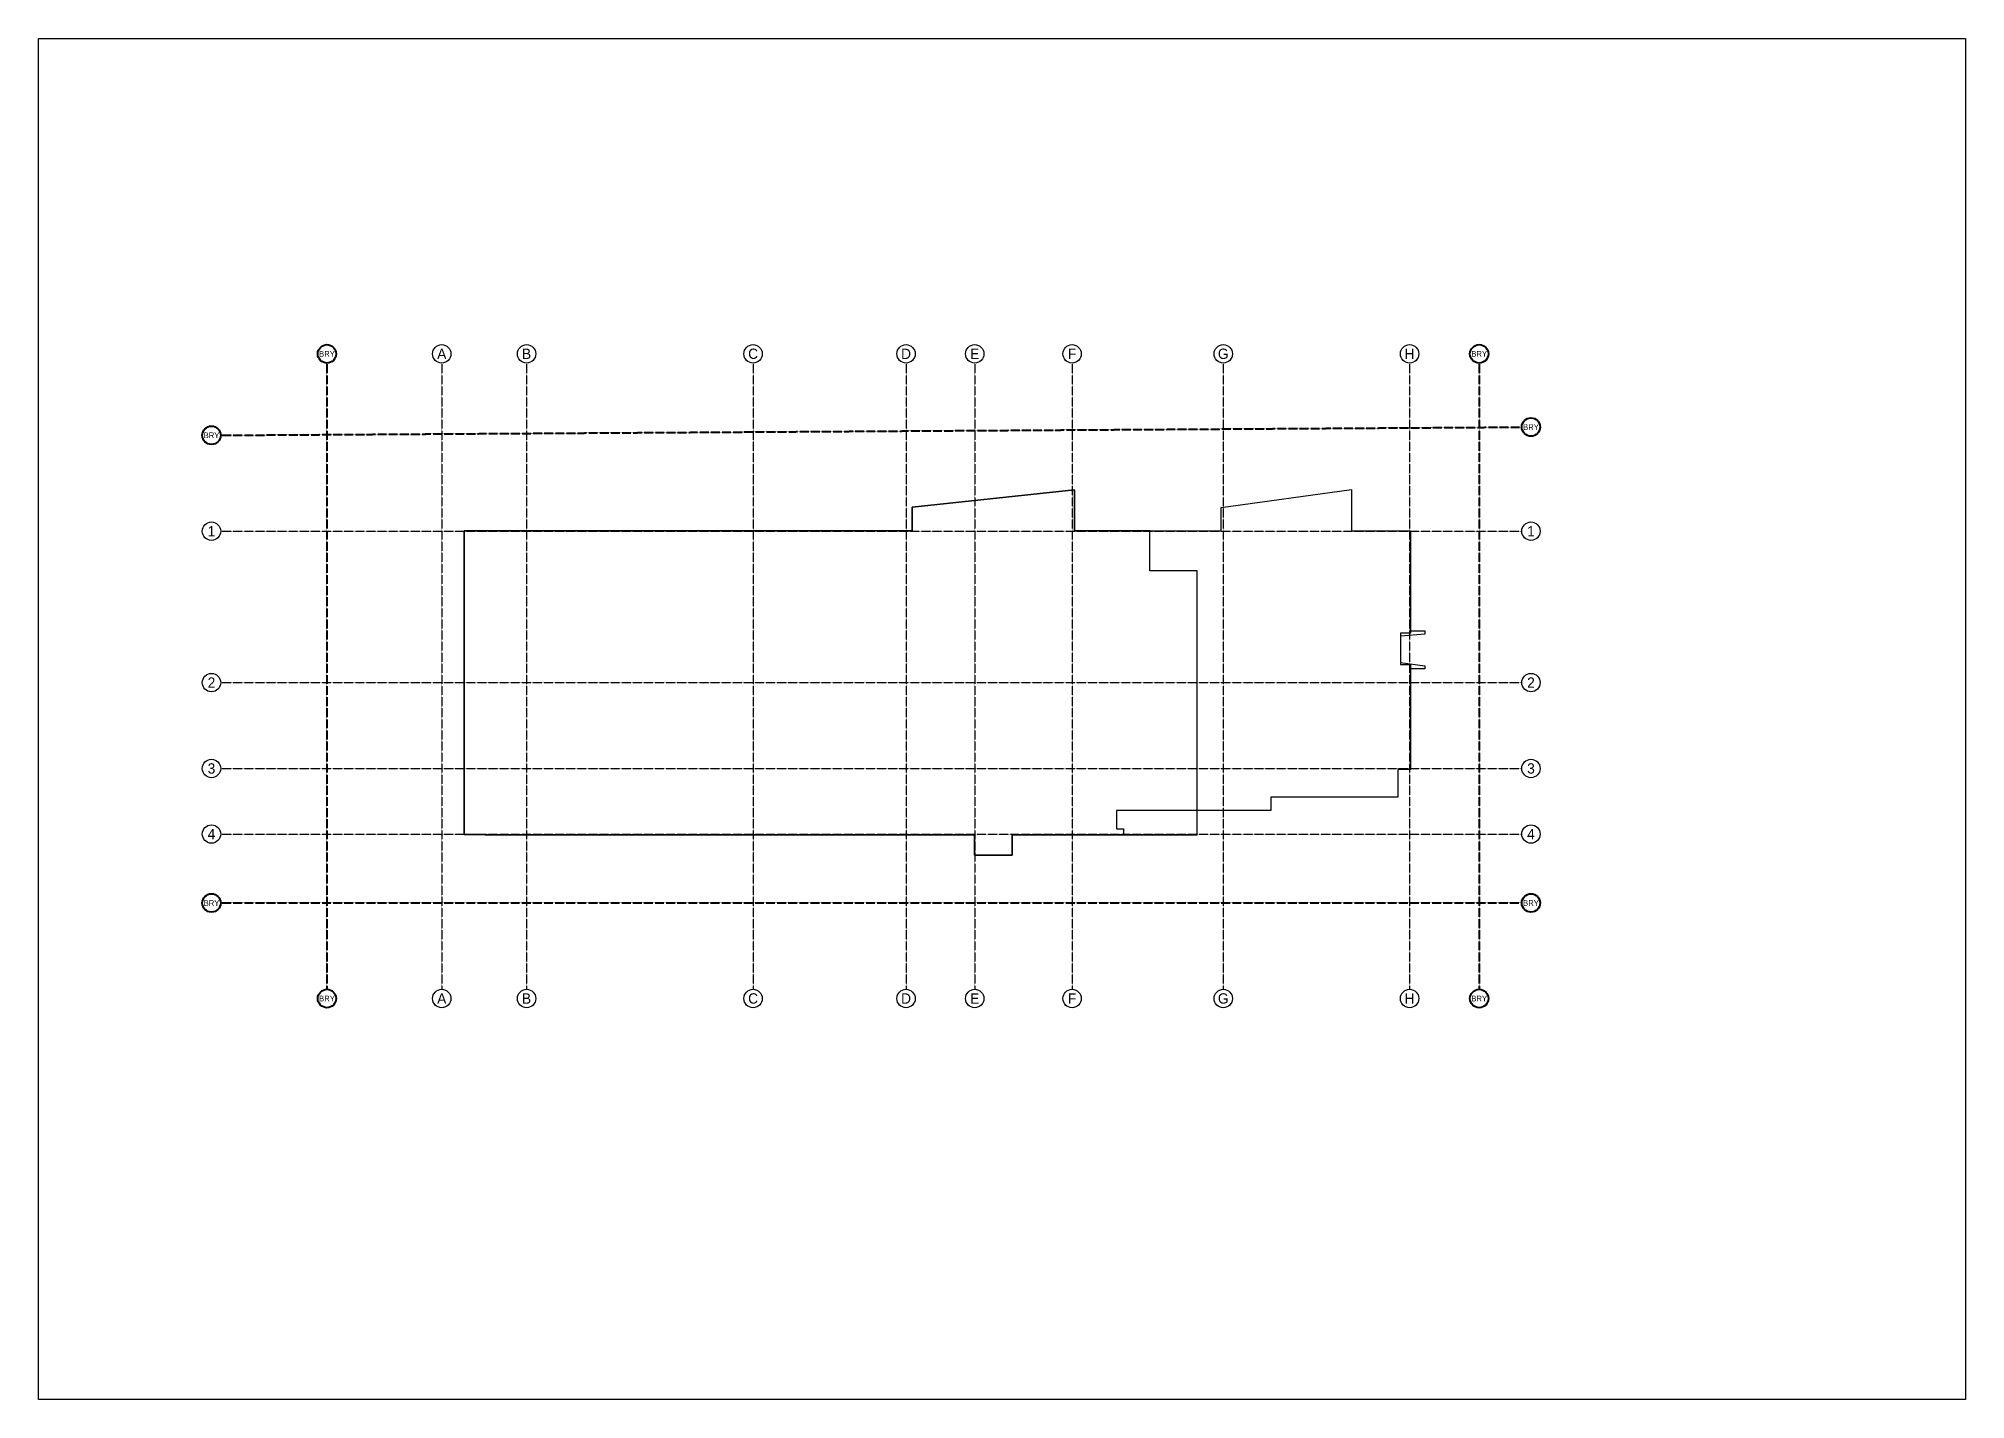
# Model space of a CAD drawing. Header units: millimetres. Extents: x -881708 to -119807, y 0 to 594021.
# Drawn here: x -881708 to -797600, y 178206 to 237609 of the extents above; entities that cross this region are included whole.
import ezdxf

# ---------------------------------------------------------------- set-up
doc = ezdxf.new("R2010")
doc.units = ezdxf.units.MM
doc.linetypes.add('ACAD_ISO02W100', pattern=[15, 12, -3])
for name, color, linetype in [('04 - Level Four-Six', 112, 'CONTINUOUS'), ('07 - Level Seven', 140, 'CONTINUOUS'), ('08 - Level Eight', 30, 'CONTINUOUS'), ('Grid Lines', 1, 'CONTINUOUS'), ('Images [2017.10.24]', 252, 'CONTINUOUS')]:
    doc.layers.add(name, color=color, linetype=linetype)
doc.styles.add('Waco', font='vrinda.ttf', dxfattribs={"height": 250})
picture_1 = doc.add_image_def('image24.tif', size_in_pixel=(9934, 7016))

msp = doc.modelspace()

# ---------------------------------------------------------------- texts
at = {"layer": 'Grid Lines', "color": 142, "char_height": 250, "attachment_point": 5, "style": 'Waco'}
for insert in [(-869117.5, 223846.2), (-818825.5, 223846.2), (-874158.4, 220291), (-816564.7, 220651.1), (-874158.4, 199877), (-816564.7, 199877), (-869117.5, 195707), (-818825.5, 195707)]:
    msp.add_mtext_dynamic_manual_height_columns('BRY', width=637.099, gutter_width=1250, heights=[0], dxfattribs=dict(at, insert=insert))
at = {"layer": 'Grid Lines', "char_height": 450, "attachment_point": 5, "style": 'Waco'}
for s, insert in [('A', (-864107.5, 223846.2)), ('B', (-860407.5, 223846.2)), ('C', (-850517.5, 223846.2)), ('D', (-843842.5, 223846.2)), ('E', (-840842.5, 223846.2)), ('F', (-836592.5, 223846.2)), ('G', (-829997.5, 223846.2)), ('H', (-821865.5, 223846.2)), ('1', (-874158.4, 216106)), ('1', (-816564.7, 216106)), ('2', (-874158.4, 209496)), ('2', (-816564.7, 209496)), ('3', (-874158.4, 205747)), ('3', (-816564.7, 205747)), ('4', (-874158.4, 202887)), ('4', (-816564.7, 202887)), ('A', (-864107.5, 195707)), ('B', (-860407.5, 195707)), ('C', (-850517.5, 195707)), ('D', (-843842.5, 195707)), ('E', (-840842.5, 195707)), ('F', (-836592.5, 195707)), ('G', (-829997.5, 195707)), ('H', (-821865.5, 195707))]:
    msp.add_mtext_dynamic_manual_height_columns(s, width=637.099, gutter_width=1250, heights=[0], dxfattribs=dict(at, insert=insert))

# ---------------------------------------------------------------- linework, layer by layer
at = {"layer": '04 - Level Four-Six'}
msp.add_lwpolyline([(-824405.4, 217927.7), (-824405.4, 216123.8), (-821821.5, 216123.8), (-821821.5, 211762.2), (-821199.4, 211762.2), (-821199.4, 211614.8), (-822257.1, 211522.4), (-822257.1, 210370.4), (-821199.4, 210235.1), (-821199.4, 210100.5), (-821821.5, 210100.5), (-821821.5, 205700), (-822382.2, 205700), (-822382.2, 204495.1), (-827920, 204495.1), (-827920, 203920.4), (-834651.2, 203920.4), (-834651.2, 203119.7), (-834348.7, 203119.7), (-834348.7, 202858), (-839214.4, 202858), (-839214.4, 201959.7), (-840857.2, 201959.7), (-840857.2, 202858), (-863133.8, 202858), (-863133.8, 216123.8), (-843576.8, 216123.8), (-843576.8, 217149.1), (-836488.4, 217909.7), (-836488.4, 216123.8), (-830090.9, 216123.8), (-830090.9, 217133.1)], close=True, dxfattribs=at)
at = {"layer": '07 - Level Seven'}
msp.add_lwpolyline([(-863133.8, 216123.8), (-843576.8, 216123.8), (-843576.8, 217149.1), (-836488.4, 217909.7), (-836488.4, 216123.8), (-830090.9, 216123.8), (-830090.9, 217133.1), (-824405.4, 217927.7), (-824405.4, 216123.8), (-821821.5, 216123.8), (-821821.5, 211651.4), (-822257.1, 211651.4), (-822257.1, 210290.6), (-821821.5, 210290.6), (-821821.5, 205700), (-822382.2, 205700), (-822382.2, 204495.1), (-827920, 204495.1), (-827920, 203920.4), (-834651.2, 203920.4), (-834651.2, 203119.7), (-834348.7, 203119.7), (-834348.7, 202858), (-839214.4, 202858), (-839214.4, 201959.7), (-840857.2, 201959.7), (-840857.2, 202858), (-863133.8, 202858)], close=True, dxfattribs=at)
at = {"layer": '08 - Level Eight'}
msp.add_lwpolyline([(-863133.8, 216123.8), (-863133.8, 202873.9), (-862218, 202873.9), (-862218, 202858), (-840857.2, 202858), (-840857.2, 201959.7), (-839214.4, 201959.7), (-839214.4, 202858), (-831137.6, 202858), (-831137.6, 214379), (-833203.5, 214379), (-833203.5, 216123.8), (-836488.4, 216123.8), (-836488.4, 217909.7), (-843576.8, 217149.1), (-843576.8, 216123.8)], close=True, dxfattribs=at)
at = {"layer": 'Grid Lines', "color": 142, "linetype": 'ACAD_ISO02W100', "lineweight": 40}
for points in [[(-869117.5, 223445), (-869117.5, 196108.3)], [(-818825.5, 223445), (-818825.5, 196108.3)], [(-873757.2, 220291), (-816966, 220648.5)], [(-873757.2, 199877), (-816966, 199877)]]:
    msp.add_lwpolyline(points, dxfattribs=at)
at = {"layer": 'Grid Lines', "linetype": 'ACAD_ISO02W100'}
for points in [[(-864107.5, 223445), (-864107.5, 196108.3)], [(-860407.5, 223445), (-860407.5, 196108.3)], [(-850517.5, 223445), (-850517.5, 196108.3)], [(-843842.5, 223445), (-843842.5, 196108.3)], [(-840842.5, 223445), (-840842.5, 196108.3)], [(-836592.5, 223445), (-836592.5, 196108.3)], [(-829997.5, 223445), (-829997.5, 196108.3)], [(-821865.5, 223445), (-821865.5, 196108.3)], [(-873757.2, 216106), (-816966, 216106)], [(-873757.2, 209496), (-816966, 209496)], [(-873757.2, 205747), (-816966, 205747)], [(-873757.2, 202887), (-816966, 202887)]]:
    msp.add_lwpolyline(points, dxfattribs=at)
at = {"layer": 'Grid Lines', "color": 142, "lineweight": 40}
for centre in [(-869117.5, 223846.2), (-818825.5, 223846.2), (-874158.4, 220291), (-816564.7, 220651.1), (-874158.4, 199877), (-816564.7, 199877), (-869117.5, 195707), (-818825.5, 195707)]:
    msp.add_circle(centre, 401.2, dxfattribs=at)
at = {"layer": 'Grid Lines'}
for centre in [(-864107.5, 223846.2), (-860407.5, 223846.2), (-850517.5, 223846.2), (-843842.5, 223846.2), (-840842.5, 223846.2), (-836592.5, 223846.2), (-829997.5, 223846.2), (-821865.5, 223846.2), (-874158.4, 216106), (-816564.7, 216106), (-874158.4, 209496), (-816564.7, 209496), (-874158.4, 205747), (-816564.7, 205747), (-874158.4, 202887), (-816564.7, 202887), (-864107.5, 195707), (-860407.5, 195707), (-850517.5, 195707), (-843842.5, 195707), (-840842.5, 195707), (-836592.5, 195707), (-829997.5, 195707), (-821865.5, 195707)]:
    msp.add_circle(centre, 401.2, dxfattribs=at)

msp.set_redraw_order([(e.dxf.handle, doc.entitydb.next_handle()) for e in msp.query("TEXT MTEXT ATTDEF DIMENSION ARC_DIMENSION")])  # texts and dimensions are drawn at this point

# ---------------------------------------------------------------- pictures from other files: only their frames are drawn
at = {"layer": 'Images [2017.10.24]'}
image = msp.add_image(picture_1, insert=(-881707.9, 178206.4), size_in_units=(84107.9, 59402.1), dxfattribs=at)
image.dxf.flags = 15

doc.saveas('drawing.dxf')
